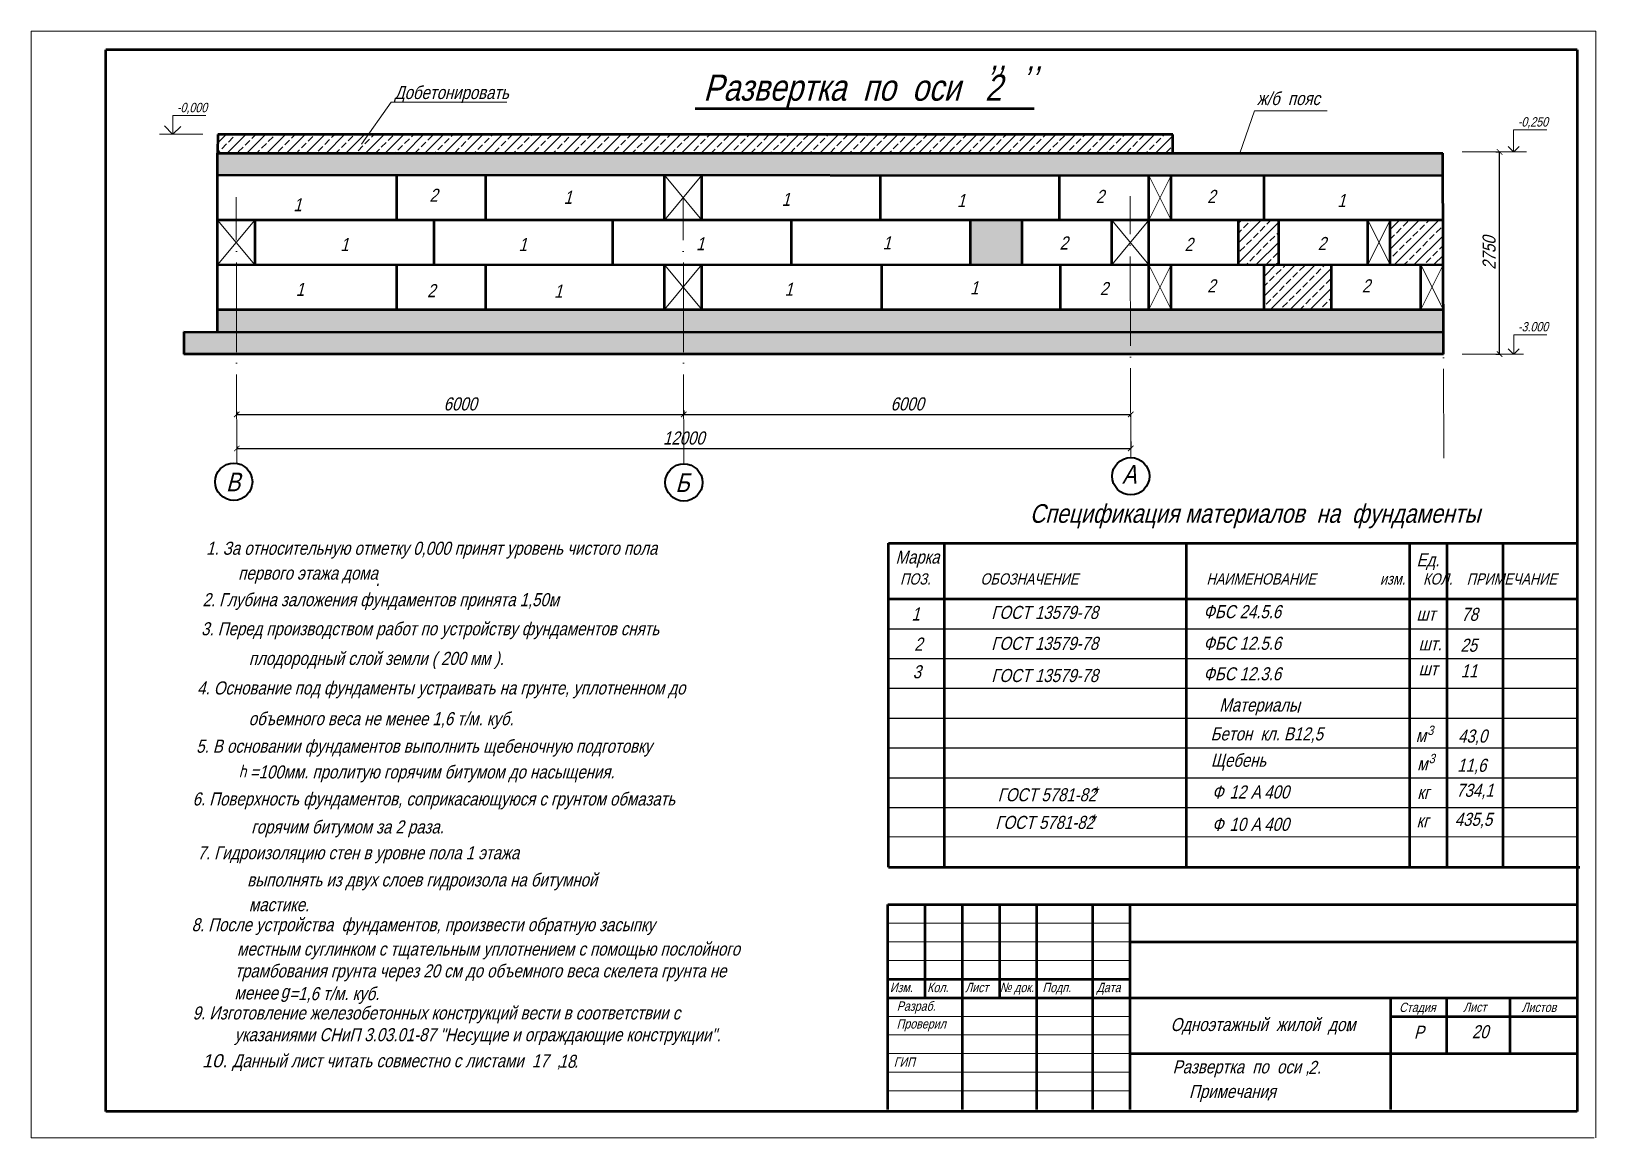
# Model space of a CAD drawing. Header units: millimetres. Extents: x -1570823 to -1042875, y 1331607 to 1425447.
# Drawn here: x -1084875 to -1042875, y 1332834 to 1362534 of the extents above; entities that cross this region are included whole.
import ezdxf

# ---------------------------------------------------------------- set-up
doc = ezdxf.new("R2010")
doc.units = ezdxf.units.MM
doc.linetypes.add('ACAD_ISO04W100', pattern=[30, 24, -3, 0, -3])
for name, color, linetype, lineweight in [('ЗД', 7, 'Continuous', 60), ('линии', 7, 'Continuous', 25), ('оси', 170, 'ACAD_ISO04W100', 15), ('Пр', 7, 'Continuous', 60), ('проект', 7, 'Continuous', 50), ('Разм.', 7, 'Continuous', 15), ('размер', 7, 'Continuous', 15), ('стены', 7, 'Continuous', 50)]:
    doc.layers.add(name, color=color, linetype=linetype, lineweight=lineweight)
doc.layers.add('разм', color=7, linetype='Continuous')
doc.styles.get("Standard").update_dxf_attribs({"font": 'ARIALN.TTF', "oblique": 15, "height": 350})
doc.styles.add('гост', font='', dxfattribs={"oblique": 15, "height": 350})
doc.styles.get('гост').set_extended_font_data('GOST type A')
doc.dimstyles.new('100', dxfattribs={"dimtxt": 350, "dimasz": 150, "dimexe": 1.25, "dimexo": 100, "dimgap": 100, "dimtad": 1, "dimdec": 0, "dimrnd": 5, "dimtxsty": 'Standard', "dimblk": 'ARCHTICK', "dimcen": 250, "dimaunit": 1, "dimadec": 1, "dimazin": 0, "dimtfac": 1, "dimtdec": 0, "dimtmove": 0, "dimatfit": 3, "dimldrblk": 'NONE', "dimfxl": 1, "dimarcsym": 0})
pattern_1 = [(45, (244665.55, 94615.6), (-265.16504, 265.16504), []), (45, (244930.3, 94615.6), (-265.16504, 265.16504), [180, -75])]

msp = doc.modelspace()

# ---------------------------------------------------------------- texts
at = {"oblique": 15}
for s, height, p in [('Марка', 350, (-1061672.1, 1348246.1)), ('Ед.', 350, (-1047685.8, 1348170.5)), ('ПОЗ.              ОБОЗНАЧЕНИЕ                                    НАИМЕНОВАНИЕ                  изм.     КОЛ.    ПРИМЕЧАНИЕ', 300, (-1061549.7, 1347683.2)), ('ГОСТ 13579-78', 350, (-1059100.4, 1346759.8)), ('шт', 350, (-1047685.9, 1346717.5)), ('ГОСТ 13579-78', 350, (-1059100.4, 1345928.7)), ('шт.', 350, (-1047628.6, 1345915.2)), ('ГОСТ 13579-78', 350, (-1059100.4, 1345066.1)), ('шт', 350, (-1047628.6, 1345245.6)), ('ГОСТ 5781-82', 350, (-1058928.9, 1341865)), ('ГОСТ 5781-82', 350, (-1058993.6, 1341123.3)), ('   7. Гидроизоляцию стен в уровне пола 1 этажа', 350, (-1080746, 1340308)), ('выполнять из двух слоев гидроизола на битумной', 350, (-1079080, 1339580.1)), ('мастике.', 350, (-1079034.2, 1338914.5)), ('Изм.', 250, (-1061824.4, 1336742)), ('Изм.', 250, (-1061824.4, 1336742)), ('Кол.', 250, (-1060824.4, 1336742)), ('Кол.', 250, (-1060824.4, 1336742)), ('Лист', 250, (-1059803, 1336742)), ('Лист', 250, (-1059803, 1336742)), ('№ док.', 250, (-1058874.7, 1336742)), ('№ док.', 250, (-1058874.7, 1336742)), ('Подп.', 250, (-1057728.9, 1336742)), ('Подп.', 250, (-1057728.9, 1336742)), ('Дата', 250, (-1056275.3, 1336742)), ('Дата', 250, (-1056275.3, 1336742)), ('Разраб.', 250, (-1061639.6, 1336242)), ('Разраб.', 250, (-1061639.6, 1336242)), ('Стадия', 250, (-1048151.2, 1336208.8)), ('Стадия', 250, (-1048151.2, 1336208.8)), ('Лист', 250, (-1046434.1, 1336213.6)), ('Лист', 250, (-1046434.1, 1336213.6)), ('Листов', 250, (-1044865.8, 1336208.8)), ('Листов', 250, (-1044865.8, 1336208.8))]:
    msp.add_text(s, height=height, dxfattribs=at).set_placement(p)
at = {"lineweight": 70, "oblique": 15}
msp.add_text('Проверил', height=250, dxfattribs=at).set_placement((-1061644, 1335765.4))
msp.add_text('Проверил', height=250, dxfattribs=at).set_placement((-1061644, 1335765.4))
at = {"layer": 'ЗД', "oblique": 15}
for s, p in [('.', (-1075633.3, 1347648.4)), ('.', (-1070974.2, 1347095.4)), ('       3. Перед производством работ по устройству фундаментов снять ', (-1081095.7, 1346321.4)), ('плодородный слой земли ( 200 мм ).', (-1079033.5, 1345524.8)), ('       4. Основание под фундаменты устраивать на грунте, уплотненном до ', (-1081203.2, 1344732.5)), ('объемного веса не менее 1,6 т/м. куб.', (-1079038.6, 1343907.6)), ('       5. В основании фундаментов выполнить щебеночную подготовку ', (-1081228.6, 1343168.8)), ('=100мм. пролитую горячим битумом до насыщения.', (-1079005.7, 1342476.9)), ('       6. Поверхность фундаментов, соприкасающуюся с грунтом обмазать ', (-1081325.2, 1341752.7)), ('горячим битумом за 2 раза.', (-1078971.9, 1341001.9)), ('       8. После устройства  фундаментов, произвести обратную засыпку ', (-1081350.9, 1338376.9)), ('местным суглинком с тщательным уплотнением с помощью послойного ', (-1079350.4, 1337723.7)), ('трамбования грунта через 20 см до объемного веса скелета грунта не ', (-1079402.8, 1337138)), ('=1,6 т/м. куб.', (-1077948.2, 1336526.6)), ('менее ', (-1079422.3, 1336544.6)), ('g', (-1078178.9, 1336583.8))]:
    msp.add_text(s, height=350, dxfattribs=at).set_placement(p)
at = {"layer": 'линии', "oblique": 15}
msp.add_text('Спецификация материалов  на  фундаменты', height=500, dxfattribs=at).set_placement((-1058070, 1349340.4))
at = {"layer": 'линии', "insert": (-1080643.1, 1335074.9), "char_height": 350, "width": 17796.464, "attachment_point": 1}
msp.add_mtext('\\pi350;{\\fArial|b0|i0|c204|p32;10. }Данный лист читать совместно с листами  17\\P{\\fArial|b0|i0|c204|p32; }', dxfattribs=at)
at = {"layer": 'Пр', "lineweight": 15, "oblique": 15}
for s, p in [('А', (-1055589.6, 1350393.8)), ('А', (-1055589.6, 1350393.8)), ('В', (-1079647.4, 1350186.4)), ('Б', (-1067582.9, 1350167.3))]:
    msp.add_text(s, height=500, dxfattribs=at).set_placement(p)
at = {"layer": 'проект', "lineweight": 5, "ltscale": 50, "oblique": 15}
for s, height, p in [('Развертка  по  оси   2', 700, (-1066835.1, 1360671.4)), (',,', 700, (-1059136.1, 1361504.6)), (',,', 700, (-1058164.2, 1361487.1)), ('ж/б  пояс', 350, (-1051970.6, 1360554.7)), ('1', 350, (-1077838.7, 1357704.1)), ('1', 350, (-1070580.8, 1357902)), ('1', 350, (-1064728.1, 1357847.2)), ('1', 350, (-1060021.4, 1357814.7)), ('1', 350, (-1049811.7, 1357814.7)), ('1', 350, (-1062017.7, 1356679.1)), ('1', 350, (-1076577.9, 1356636.2)), ('1', 350, (-1071791.3, 1356636.2)), ('1', 350, (-1067026, 1356657.5)), ('1', 350, (-1077773.1, 1355431.2)), ('1', 350, (-1064650.5, 1355434.7)), ('1', 350, (-1059670.7, 1355475.5)), ('1', 350, (-1070838.1, 1355385.7)), ('1', 350, (-1061243.2, 1346717.5)), ('ФБС 24.5.6', 350, (-1053404.8, 1346780.1)), ('78', 350, (-1046483.4, 1346708.8)), ('2', 350, (-1061170.1, 1345908.7)), ('ФБС 12.5.6', 350, (-1053404.8, 1345930.7)), ('25', 350, (-1046506.8, 1345879.8)), ('3', 350, (-1061210.7, 1345166.5)), ('ФБС 12.3.6', 350, (-1053404.8, 1345112.1)), ('11', 350, (-1046499, 1345188.7)), ('Материалы', 350, (-1052980.6, 1344274.8)), (':', 350, (-1050922.4, 1344248.3)), ('Бетон  кл. В12,5', 350, (-1053214.6, 1343499.2)), ('м', 350, (-1047707.3, 1343453.4)), ('3', 250, (-1047393.9, 1343646.1)), ('43,0', 350, (-1046569.7, 1343440.4)), ('Щебень', 350, (-1053205.8, 1342790.4)), ('м', 350, (-1047669.4, 1342694.8)), ('3', 250, (-1047355.9, 1342887.5)), ('11,6', 350, (-1046592.9, 1342656.6)), ('734,1', 350, (-1046619.1, 1341985.4)), ('*', 350, (-1056423.5, 1341907.3)), ('кг', 350, (-1047664.6, 1341929.3)), ('*', 350, (-1056488.2, 1341165.6)), ('435,5', 350, (-1046657.7, 1341205.4)), ('кг', 350, (-1047684, 1341166.7)), (',', 350, (-1070767.8, 1334725.6)), ('18', 350, (-1070716.6, 1334710.1)), ('.', 350, (-1070305.7, 1334714.5)), ('Развертка  по  оси ,', 350, (-1054233.5, 1334561.1)), ('Примечания', 350, (-1053792.8, 1333901.3)), ('.', 350, (-1051724.6, 1333842))]:
    msp.add_text(s, height=height, dxfattribs=at).set_placement(p)
at = {"layer": 'проект', "ltscale": 50, "oblique": 15}
for s, p in [('Добетонировать', (-1075125.6, 1360716.4)), ('2', (-1074187.4, 1357956.9)), ('2', (-1056294.1, 1357925.7)), ('2', (-1053304.3, 1357925.7)), ('2', (-1057267.9, 1356676.6)), ('2', (-1053911.5, 1356638.8)), ('2', (-1050335.7, 1356662.4)), ('2', (-1056186.3, 1355452.6)), ('2', (-1053304.5, 1355526.3)), ('2', (-1049151.7, 1355526.3)), ('2', (-1074247, 1355396.3)), ('2', (-1050596.1, 1334544.8))]:
    msp.add_text(s, height=350, dxfattribs=at).set_placement(p)
at = {"layer": 'проект', "lineweight": 5, "ltscale": 25, "oblique": 15}
msp.add_text('20', height=350, dxfattribs=at).set_placement((-1046199, 1335504.2))
at = {"layer": 'разм', "ltscale": 25, "oblique": 15}
for p in [(-1053173.9, 1341934.1), (-1053173.9, 1341065.7)]:
    msp.add_text('Ф', height=350, dxfattribs=at).set_placement(p)
at = {"layer": 'Разм.', "lineweight": 5, "ltscale": 25, "oblique": 15}
for s, p in [('-0,000', (-1080964.8, 1360362.1)), ('-0,250', (-1044966.2, 1359977.8)), ('-3.000', (-1044961.6, 1354479.3))]:
    msp.add_text(s, height=250, dxfattribs=at).set_placement(p)
at = {"layer": 'размер', "oblique": 15}
for s, height, p in [('       1. За относительную отметку 0,000 принят уровень чистого пола', 350, (-1080961.6, 1348482.7)), ('первого этажа дома ', 350, (-1079321.3, 1347814.9)), ('       2. Глубина заложения фундаментов принята 1,50м', 350, (-1081057.6, 1347101.9)), (' 12', 350, (-1052819.3, 1341939.5)), ('А', 350, (-1052137, 1341939.5)), ('400', 350, (-1051774.4, 1341939.5)), (' 10', 350, (-1052819.3, 1341071)), ('А', 350, (-1052137, 1341071)), ('400', 350, (-1051774.4, 1341071)), ('      9. Изготовление железобетонных конструкций вести в соответствии с ', 350, (-1081213.1, 1336008.2)), ('Одноэтажный  жилой  дом', 350, (-1054289.4, 1335697.7)), ('Одноэтажный  жилой  дом', 350, (-1054289.4, 1335697.7)), ('указаниями СНиП 3.03.01-87 "Несущие и ограждающие конструкции".', 350, (-1079420.3, 1335424.3)), ('.', 350, (-1049592.6, 1335691.3)), ('.', 350, (-1049592.6, 1335691.3)), ('Р', 350, (-1047754.8, 1335491.6)), ('Р', 350, (-1047754.8, 1335491.6)), ('ГИП', 250, (-1061720, 1334739.1)), ('ГИП', 250, (-1061720, 1334739.1)), ('.', 350, (-1050364.2, 1334553))]:
    msp.add_text(s, height=height, dxfattribs=at).set_placement(p)
at = {"layer": 'стены', "style": 'гост', "oblique": 15}
msp.add_text('h', height=350, dxfattribs=at).set_placement((-1079310, 1342504.1))

# ---------------------------------------------------------------- blocks, each defined once
blk = doc.blocks.new('_ArchTick')
at = {"color": 0, "linetype": 'ByBlock', "lineweight": 0, "const_width": 0.15}
blk.add_lwpolyline([(-0.5, -0.5), (0.5, 0.5)], dxfattribs=at)
blk = doc.blocks.new('*D122')
at = {"layer": 'проект', "color": 0, "lineweight": -2, "ltscale": 50, "transparency": 16777216}
for p, q in [((-1079359, 1352320), (-1079359, 1352252)), ((-1079359, 1352251), (-1067359, 1352251)), ((-1067359, 1352351), (-1067359, 1352252))]:
    blk.add_line(p, q, dxfattribs=at)
at = {"layer": 'проект', "color": 0, "lineweight": -2, "ltscale": 50, "transparency": 16777216, "xscale": 150, "yscale": 150, "zscale": 150, "rotation": 180}
blk.add_blockref('_ArchTick', (-1079359, 1352251), dxfattribs=at)
at = {"layer": 'проект', "color": 0, "lineweight": -2, "ltscale": 50, "transparency": 16777216, "xscale": 150, "yscale": 150, "zscale": 150}
blk.add_blockref('_ArchTick', (-1067359, 1352251), dxfattribs=at)
at = {"layer": 'проект', "color": 0, "lineweight": 5, "ltscale": 50, "transparency": 16777216, "insert": (-1073359, 1352530), "char_height": 350, "attachment_point": 5}
blk.add_mtext('6000', dxfattribs=at)
blk = doc.blocks.new('_None')
blk = doc.blocks.new('*D121')
at = {"layer": 'проект', "color": 0, "lineweight": -2, "ltscale": 50, "transparency": 16777216}
for p, q in [((-1067359, 1352351), (-1067359, 1352252)), ((-1067359, 1352251), (-1055359, 1352251)), ((-1055359, 1352182), (-1055359, 1352250))]:
    blk.add_line(p, q, dxfattribs=at)
at = {"layer": 'проект', "color": 0, "lineweight": -2, "ltscale": 50, "transparency": 16777216, "xscale": 150, "yscale": 150, "zscale": 150, "rotation": 180}
blk.add_blockref('_ArchTick', (-1067359, 1352251), dxfattribs=at)
at = {"layer": 'проект', "color": 0, "lineweight": -2, "ltscale": 50, "transparency": 16777216, "xscale": 150, "yscale": 150, "zscale": 150}
blk.add_blockref('_ArchTick', (-1055359, 1352251), dxfattribs=at)
at = {"layer": 'проект', "color": 0, "lineweight": 5, "ltscale": 50, "transparency": 16777216, "insert": (-1061359, 1352530), "char_height": 350, "attachment_point": 5}
blk.add_mtext('6000', dxfattribs=at)
blk = doc.blocks.new('*D123')
at = {"layer": 'проект', "color": 0, "lineweight": -2, "ltscale": 50, "transparency": 16777216}
for p, q in [((-1079357, 1351400), (-1079357, 1351334)), ((-1079357, 1351336), (-1055358, 1351336)), ((-1055358, 1351527), (-1055358, 1351334))]:
    blk.add_line(p, q, dxfattribs=at)
at = {"layer": 'проект', "color": 0, "lineweight": -2, "ltscale": 50, "transparency": 16777216, "xscale": 150, "yscale": 150, "zscale": 150, "rotation": 180}
blk.add_blockref('_ArchTick', (-1079357, 1351336), dxfattribs=at)
at = {"layer": 'проект', "color": 0, "lineweight": -2, "ltscale": 50, "transparency": 16777216, "xscale": 150, "yscale": 150, "zscale": 150}
blk.add_blockref('_ArchTick', (-1055358, 1351336), dxfattribs=at)
at = {"layer": 'проект', "color": 0, "lineweight": 5, "ltscale": 50, "transparency": 16777216, "insert": (-1067357, 1351614), "char_height": 350, "attachment_point": 5}
blk.add_mtext('12000', dxfattribs=at)
blk = doc.blocks.new('*D125')
at = {"layer": 'проект', "color": 0, "lineweight": -2, "ltscale": 50, "transparency": 16777216}
for p, q in [((-1045557, 1359297), (-1045458, 1359297)), ((-1045457, 1353870), (-1045457, 1359297)), ((-1045557, 1353870), (-1045458, 1353870))]:
    blk.add_line(p, q, dxfattribs=at)
at = {"layer": 'проект', "color": 0, "lineweight": -2, "ltscale": 50, "transparency": 16777216, "xscale": 150, "yscale": 150, "zscale": 150}
for p, rotation in [((-1045457, 1359297), 90), ((-1045457, 1353870), 270)]:
    blk.add_blockref('_ArchTick', p, dxfattribs=dict(at, rotation=rotation))
at = {"layer": 'проект', "color": 0, "lineweight": 5, "ltscale": 50, "transparency": 16777216, "insert": (-1045735, 1356583), "char_height": 350, "attachment_point": 5, "rotation": 90}
blk.add_mtext('2750', dxfattribs=at)

# ---------------------------------------------------------------- dimensions: what is measured, and where the dimension line sits
at = {"layer": 'проект', "lineweight": 5, "ltscale": 50}
dim = msp.add_aligned_dim(p1=(-1045456.7, 1353869.8), p2=(-1045456.7, 1359296.6), distance=0, text='2750', dimstyle='100', dxfattribs=at)
dim.commit()
dim.dimension.update_dxf_attribs({"geometry": '*D125', "text_midpoint": (-1045735.4, 1356583.2)})
for base, p1, p2, text, picture, middle in [((-1067359.2, 1352251), (-1079359.1, 1352220.3), (-1067359.2, 1352251), '6000', '*D122', (-1073359.2, 1352529.7)), ((-1055357.6, 1351335.6), (-1079357.3, 1351500.5), (-1055357.6, 1351626.9), '12000', '*D123', (-1067357.4, 1351614.3))]:
    dim = msp.add_linear_dim(base=base, p1=p1, p2=p2, text=text, dimstyle='100', dxfattribs=at)
    dim.commit()
    dim.dimension.update_dxf_attribs({"geometry": picture, "text_midpoint": middle})
dim = msp.add_linear_dim(base=(-1055359.3, 1352251), p1=(-1067359.2, 1352251), p2=(-1055359.3, 1352281.7), text='6000', dimstyle='100', override={"dimtmove": 1}, dxfattribs=at)
dim.commit()
dim.dimension.update_dxf_attribs({"geometry": '*D121', "text_midpoint": (-1061359.2, 1352529.7)})

# ---------------------------------------------------------------- hatches: boundary and pattern name
at = {"layer": 'проект', "lineweight": 5, "ltscale": 50}
h = msp.add_hatch(dxfattribs=at)
h.set_pattern_fill('JIS_STN_2.5', color=256, scale=150, style=0)
h.set_pattern_definition([(45, (291288.7, 120414.17), (-265.16504, 265.16504), []), (45, (291553.46, 120414.17), (-265.16504, 265.16504), [180, -75])])
h.paths.add_polyline_path([(-1054227.1, 1359765.1), (-1079870.5, 1359765.1), (-1079872.6, 1359265.1), (-1054227.1, 1359265.1)])
h = msp.add_hatch(dxfattribs=at)
h.set_pattern_fill('JIS_STN_2.5', color=256, scale=150, style=0)
h.set_pattern_definition(pattern_1)
h.paths.add_polyline_path([(-1046976.8, 1359265.1), (-1079872.6, 1359265.1), (-1079872.6, 1358678), (-1075072.6, 1358678), (-1075072.6, 1358676.2), (-1046975.4, 1358665.7)])
h.paths.add_polyline_path([(-1058269.5, 1357465.1), (-1059672.6, 1357465.1), (-1059672.6, 1356268.7), (-1058269.5, 1356269)])
h = msp.add_hatch(dxfattribs=at)
h.set_pattern_fill('JIS_STN_2.5', color=256, scale=150, style=0)
h.set_pattern_definition(pattern_1)
h.paths.add_polyline_path([(-1046973, 1357465.1), (-1048393.3, 1357465.1), (-1048393.3, 1356270.8), (-1046970, 1356271)])
h.paths.add_polyline_path([(-1051385.9, 1357465.1), (-1052469.5, 1357465.1), (-1052469.5, 1356270), (-1051385.9, 1356270.2)])
h.paths.add_polyline_path([(-1049969.6, 1356270.5), (-1051785.3, 1356270.2), (-1051785.3, 1355065.7), (-1049969.6, 1355065.5)])
h = msp.add_hatch(dxfattribs=at)
h.set_pattern_fill('JIS_STN_2.5', color=256, scale=150, style=0)
h.set_pattern_definition(pattern_1)
h.paths.add_polyline_path([(-1046966.9, 1355065.3), (-1055366.4, 1355065.9), (-1055364.8, 1354461), (-1046965.4, 1354459.7)])
h.paths.add_polyline_path([(-1055366.4, 1355065.9), (-1067366.4, 1355066.9), (-1067364.9, 1354463), (-1055364.8, 1354461)])
h.paths.add_polyline_path([(-1067366.4, 1355066.9), (-1079366.4, 1355067.8), (-1079364.9, 1354464.9), (-1067364.9, 1354463)])
h.paths.add_polyline_path([(-1079366.4, 1355067.8), (-1079875.2, 1355067.8), (-1079876.1, 1354465), (-1079364.9, 1354464.9)])
h = msp.add_hatch(dxfattribs=at)
h.set_pattern_fill('JIS_STN_2.5', color=256, scale=150, style=0)
h.set_pattern_definition(pattern_1)
h.paths.add_polyline_path([(-1046965.4, 1354459.7), (-1055364.8, 1354461), (-1055363.3, 1353865.1), (-1046963.8, 1353865.1)])
h.paths.add_polyline_path([(-1055364.8, 1354461), (-1067364.9, 1354463), (-1067363.4, 1353865.1), (-1055363.3, 1353865.1)])
h.paths.add_polyline_path([(-1067364.9, 1354463), (-1079364.9, 1354464.9), (-1079363.4, 1353865.1), (-1067363.4, 1353865.1)])
h.paths.add_polyline_path([(-1079364.9, 1354464.9), (-1080776.1, 1354465.1), (-1080776.1, 1353865.1), (-1079363.4, 1353865.1)])

# ---------------------------------------------------------------- linework, layer by layer
for p, q in [((-1061861.9, 1346497.7), (-1043361.9, 1346497.7)), ((-1061861.9, 1345697.7), (-1043361.9, 1345697.7)), ((-1061861.9, 1344897.7), (-1043361.9, 1344897.7)), ((-1061861.9, 1344097.7), (-1043361.9, 1344097.7)), ((-1061861.9, 1343297.7), (-1043361.9, 1343297.7)), ((-1061861.9, 1342497.7), (-1043361.9, 1342497.7)), ((-1061861.9, 1341697.7), (-1043361.9, 1341697.7))]:
    msp.add_line(p, q)
at = {"lineweight": 0}
for p, q in [((-1061875.3, 1338591.7), (-1055375.3, 1338591.7)), ((-1061875.3, 1338591.7), (-1055375.3, 1338591.7)), ((-1061875.3, 1338091.7), (-1055375.3, 1338091.7)), ((-1061875.3, 1338091.7), (-1055375.3, 1338091.7)), ((-1061875.3, 1337591.7), (-1055375.3, 1337591.7)), ((-1061875.3, 1337591.7), (-1055375.3, 1337591.7)), ((-1061875.3, 1336091.7), (-1055375.3, 1336091.7)), ((-1061875.3, 1336091.7), (-1055375.3, 1336091.7)), ((-1061875.3, 1335591.7), (-1055375.3, 1335591.7)), ((-1061875.3, 1335591.7), (-1055375.3, 1335591.7)), ((-1061875.3, 1335091.7), (-1055375.3, 1335091.7)), ((-1061875.3, 1335091.7), (-1055375.3, 1335091.7)), ((-1061875.3, 1334591.7), (-1055375.3, 1334591.7)), ((-1061875.3, 1334591.7), (-1055375.3, 1334591.7)), ((-1061875.3, 1334091.7), (-1055375.3, 1334091.7)), ((-1061875.3, 1334091.7), (-1055375.3, 1334091.7))]:
    msp.add_line(p, q, dxfattribs=at)
at = {"lineweight": 15}
msp.add_line((-1059390.9, 1332834.3), (-1084875.3, 1332834.3), dxfattribs=at)
msp.add_line((-1059390.9, 1332834.3), (-1084875.3, 1332834.3), dxfattribs=at)
at = {"layer": 'оси', "lineweight": 15, "ltscale": 100}
for p, q in [((-1079355.8, 1350923.4), (-1079374.1, 1358077.8)), ((-1067355.8, 1350923.4), (-1067374.1, 1358077.8)), ((-1055356.2, 1351090.4), (-1055374.2, 1358108.5)), ((-1046956.7, 1351071.2), (-1046975, 1358225.6))]:
    msp.add_line(p, q, dxfattribs=at)
at = {"layer": 'Пр', "lineweight": 40}
for centre in [(-1079439.7, 1350440.9), (-1067355.8, 1350423.4), (-1055356.2, 1350590.4), (-1055356.2, 1350590.4)]:
    msp.add_circle(centre, 500, dxfattribs=at)
at = {"layer": 'проект'}
for p, q in [((-1082875.3, 1333534.3), (-1082875.3, 1362034.3)), ((-1043375.3, 1362034.3), (-1082875.3, 1362034.3)), ((-1082875.3, 1333534.3), (-1082875.3, 1362034.3)), ((-1043375.3, 1362034.3), (-1082875.3, 1362034.3)), ((-1043375.3, 1362034.3), (-1043375.3, 1333534.3)), ((-1043375.3, 1362034.3), (-1043375.3, 1333534.3)), ((-1061861.9, 1348797.7), (-1043361.9, 1348797.7)), ((-1061861.9, 1340100.1), (-1061861.9, 1348797.7)), ((-1060361.9, 1340100.1), (-1060361.9, 1348797.7)), ((-1053861.9, 1340100.1), (-1053861.9, 1348797.7)), ((-1047861.9, 1340100.1), (-1047861.9, 1348797.7)), ((-1046861.9, 1340100.1), (-1046861.9, 1348797.7)), ((-1045361.9, 1340100.1), (-1045361.9, 1348797.7)), ((-1061861.9, 1347297.7), (-1043361.9, 1347297.7)), ((-1061861.9, 1340100.1), (-1043300.5, 1340100.1)), ((-1061875.3, 1333591.7), (-1061875.3, 1339091.7)), ((-1061875.3, 1339091.7), (-1043375.3, 1339091.7)), ((-1061875.3, 1333591.7), (-1061875.3, 1339091.7)), ((-1060875.3, 1336591.7), (-1060875.3, 1339091.7)), ((-1060875.3, 1336591.7), (-1060875.3, 1339091.7)), ((-1059875.3, 1333591.7), (-1059875.3, 1339091.7)), ((-1059875.3, 1333591.7), (-1059875.3, 1339091.7)), ((-1058875.3, 1336591.7), (-1058875.3, 1339091.7)), ((-1058875.3, 1336591.7), (-1058875.3, 1339091.7)), ((-1057875.3, 1333591.7), (-1057875.3, 1339091.7)), ((-1057875.3, 1333591.7), (-1057875.3, 1339091.7)), ((-1056375.3, 1333591.7), (-1056375.3, 1339091.7)), ((-1056375.3, 1333591.7), (-1056375.3, 1339091.7)), ((-1055375.3, 1333591.7), (-1055375.3, 1339091.7)), ((-1055375.3, 1333591.7), (-1055375.3, 1339091.7)), ((-1055375.3, 1338091.7), (-1043375.3, 1338091.7)), ((-1055375.3, 1338091.7), (-1043375.3, 1338091.7)), ((-1061875.3, 1337091.7), (-1055375.3, 1337091.7)), ((-1061875.3, 1337091.7), (-1055375.3, 1337091.7)), ((-1061875.3, 1336591.7), (-1055375.3, 1336591.7)), ((-1061875.3, 1336591.7), (-1055375.3, 1336591.7)), ((-1055375.3, 1336591.7), (-1043375.3, 1336591.7)), ((-1055375.3, 1336591.7), (-1043375.3, 1336591.7)), ((-1048375.3, 1333591.7), (-1048375.3, 1336591.7)), ((-1048375.3, 1333591.7), (-1048375.3, 1336591.7)), ((-1046875.3, 1335091.7), (-1046875.3, 1336591.7)), ((-1046875.3, 1335091.7), (-1046875.3, 1336591.7)), ((-1045175.3, 1335091.7), (-1045175.3, 1336591.7)), ((-1045175.3, 1335091.7), (-1045175.3, 1336591.7)), ((-1048375.3, 1336091.7), (-1043375.3, 1336091.7)), ((-1048375.3, 1336091.7), (-1043375.3, 1336091.7)), ((-1055375.3, 1335091.7), (-1043375.3, 1335091.7)), ((-1055375.3, 1335091.7), (-1043375.3, 1335091.7)), ((-1043375.3, 1333534.3), (-1082875.3, 1333534.3)), ((-1043375.3, 1333534.3), (-1082875.3, 1333534.3))]:
    msp.add_line(p, q, dxfattribs=at)
at = {"layer": 'проект', "lineweight": 5, "ltscale": 50}
for p, q in [((-1075213.6, 1360632.1), (-1076013.2, 1359507.5)), ((-1075213.6, 1360632.1), (-1072109.7, 1360632.1)), ((-1052430.9, 1359265.1), (-1052032, 1360401.3)), ((-1052032, 1360401.3), (-1050088.4, 1360401.3)), ((-1080272.1, 1359772.6), (-1081434, 1359772.6)), ((-1046463.6, 1359296.6), (-1044735.1, 1359296.6)), ((-1067872.6, 1357465.1), (-1066872.1, 1358673.1)), ((-1067872.1, 1358673.5), (-1066872.6, 1357465.1)), ((-1054869.5, 1358665.1), (-1054269.5, 1357465.1)), ((-1054869.5, 1357465.1), (-1054269.5, 1358665.1)), ((-1055869.5, 1356265.1), (-1054869.5, 1357465.1)), ((-1055869.5, 1357465.1), (-1054869.5, 1356265.1)), ((-1048993.3, 1356270.7), (-1048393.3, 1357465.9)), ((-1048993.3, 1357465.9), (-1048393.3, 1356270.8)), ((-1067872.8, 1355067.2), (-1066872.3, 1356275.6)), ((-1067872.3, 1356265.1), (-1066872.8, 1355067.2)), ((-1054869.6, 1356265.9), (-1054269.6, 1355065.9)), ((-1054869.6, 1355065.9), (-1054269.6, 1356265.9)), ((-1048993.3, 1356265.9), (-1046970, 1356271)), ((-1047569.6, 1355070.7), (-1046969.6, 1356265.9)), ((-1047569.6, 1356265.9), (-1046969.6, 1355070.8)), ((-1046463.6, 1353869.8), (-1044814.2, 1353869.8))]:
    msp.add_line(p, q, dxfattribs=at)
at = {"layer": 'проект', "ltscale": 50}
for p, q in [((-1067050.1, 1360459.1), (-1057950, 1360459.1)), ((-1079870.5, 1359765.1), (-1079872.6, 1359265.1)), ((-1054227.1, 1359765.1), (-1079870.5, 1359765.1)), ((-1054227.1, 1359265.1), (-1054227.1, 1359765.1)), ((-1079872.6, 1359265.1), (-1046976.8, 1359265.1)), ((-1079872.6, 1357465.1), (-1079872.6, 1359265.1)), ((-1046963.8, 1353865.1), (-1046976.8, 1359265.1)), ((-1079872.8, 1356867.8), (-1079872.8, 1358667.8)), ((-1079872.6, 1358678), (-1046985.4, 1358665.7)), ((-1075072.6, 1358678), (-1075072.6, 1357465.1)), ((-1072672.6, 1357465.1), (-1072672.1, 1358673.5)), ((-1067872.6, 1357465.1), (-1067872.1, 1358673.5)), ((-1066872.6, 1357465.1), (-1066872.1, 1358673.5)), ((-1062072.6, 1357465.1), (-1062072.1, 1358673.5)), ((-1057272.6, 1357467), (-1057272.1, 1358675.4)), ((-1054869.5, 1355066.2), (-1054869.5, 1358665.1)), ((-1054269.5, 1357465.1), (-1054269.5, 1358665.1)), ((-1051785.2, 1358667.5), (-1051785.2, 1357465.1)), ((-1046973, 1357465.1), (-1079872.6, 1357465.1)), ((-1078872.6, 1357465.1), (-1078872.6, 1356265.1)), ((-1074072.6, 1357466), (-1074072.6, 1356266)), ((-1069272.6, 1357466.8), (-1069272.6, 1356266.8)), ((-1064472.6, 1357467.7), (-1064472.6, 1356267.7)), ((-1059672.6, 1357468.6), (-1059672.6, 1356268.6)), ((-1058269.5, 1356264.7), (-1058269.5, 1357464.7)), ((-1055869.5, 1356265.1), (-1055869.5, 1357465.1)), ((-1052469.5, 1356265.1), (-1052469.5, 1357465.1)), ((-1051385.9, 1356265.1), (-1051385.9, 1357465.1)), ((-1048993.3, 1356265.9), (-1048993.3, 1357465.9)), ((-1048393.3, 1356265.9), (-1048393.3, 1357465.9)), ((-1079876.1, 1354465.1), (-1079872.8, 1356867.8)), ((-1079872.8, 1356265.1), (-1046970, 1356271)), ((-1075072.8, 1356280.3), (-1075072.8, 1355067.5)), ((-1072682.8, 1356280.1), (-1072682.8, 1355067.3)), ((-1067872.8, 1355067.2), (-1067872.3, 1356275.6)), ((-1066872.8, 1355067.2), (-1066872.3, 1356275.6)), ((-1062047.9, 1356268.3), (-1062047.9, 1355066.5)), ((-1057251.7, 1356267.9), (-1057251.7, 1355066.1)), ((-1054269.6, 1355065.9), (-1054269.6, 1356265.9)), ((-1051785.3, 1356268.1), (-1051785.3, 1355065.7)), ((-1049969.6, 1355066), (-1049969.6, 1356266)), ((-1047569.6, 1355065.9), (-1047569.6, 1356265.9)), ((-1079875.2, 1355067.8), (-1046966.9, 1355065.3)), ((-1080776.1, 1354465.1), (-1046965.4, 1354459.7)), ((-1080776.1, 1354465.1), (-1080776.1, 1353865.1)), ((-1046963.8, 1353865.1), (-1080776.1, 1353865.1))]:
    msp.add_line(p, q, dxfattribs=at)
at = {"layer": 'проект', "lineweight": 9, "ltscale": 50}
for p, q in [((-1079872.6, 1358678), (-1075072.6, 1358678)), ((-1079872.8, 1356265.1), (-1078872.6, 1357465.1)), ((-1079372.6, 1357465.1), (-1079872.6, 1357465.1)), ((-1079872.6, 1357465.1), (-1078872.6, 1356265.1)), ((-1079876.1, 1354465.1), (-1080776.1, 1354465.1))]:
    msp.add_line(p, q, dxfattribs=at)
at = {"layer": 'проект', "lineweight": 5}
for p, q in [((-1061861.9, 1341697.7), (-1043361.9, 1341697.7)), ((-1061861.9, 1340911.5), (-1043361.9, 1340911.5))]:
    msp.add_line(p, q, dxfattribs=at)
at = {"layer": 'Разм.', "lineweight": 30}
for p, q in [((-1081081, 1359776.1), (-1081300.8, 1359992.8)), ((-1081075.3, 1359776), (-1080858.7, 1359981.4)), ((-1045082.4, 1359300.1), (-1045224.8, 1359440.5)), ((-1045076.7, 1359300), (-1044931.6, 1359437.7)), ((-1045080.1, 1353869.8), (-1045222.5, 1354010.2)), ((-1045074.4, 1353869.8), (-1044929.3, 1354007.4))]:
    msp.add_line(p, q, dxfattribs=at)
at = {"layer": 'Разм.'}
for p, q in [((-1081077.6, 1360270.3), (-1081078.7, 1359772.6)), ((-1081077.6, 1360270.3), (-1080188.5, 1360270.3)), ((-1045079, 1359886), (-1045080.1, 1359296.6)), ((-1045079, 1359886), (-1044189.9, 1359886)), ((-1045074.4, 1354387.5), (-1045077.8, 1353866.3)), ((-1045074.4, 1354387.5), (-1044185.3, 1354387.5))]:
    msp.add_line(p, q, dxfattribs=at)
at = {"layer": 'размер'}
for p, q in [((-1084875.3, 1332834.3), (-1084875.3, 1362534.3)), ((-1042875.3, 1362534.3), (-1084875.3, 1362534.3)), ((-1084875.3, 1332834.3), (-1084875.3, 1362534.3)), ((-1042875.3, 1362534.3), (-1084875.3, 1362534.3)), ((-1042875.3, 1362534.3), (-1042875.3, 1332834.3)), ((-1042875.3, 1362534.3), (-1042875.3, 1332834.3)), ((-1084875.3, 1333034.3), (-1084875.3, 1362255.7)), ((-1084875.3, 1333034.3), (-1084875.3, 1362255.7)), ((-1042915.9, 1332834.3), (-1084875.3, 1332834.3)), ((-1042915.9, 1332834.3), (-1084875.3, 1332834.3))]:
    msp.add_line(p, q, dxfattribs=at)

msp.set_redraw_order([(e.dxf.handle, doc.entitydb.next_handle()) for e in msp.query("TEXT MTEXT ATTDEF DIMENSION ARC_DIMENSION")])  # texts and dimensions are drawn at this point

doc.saveas('drawing.dxf')
